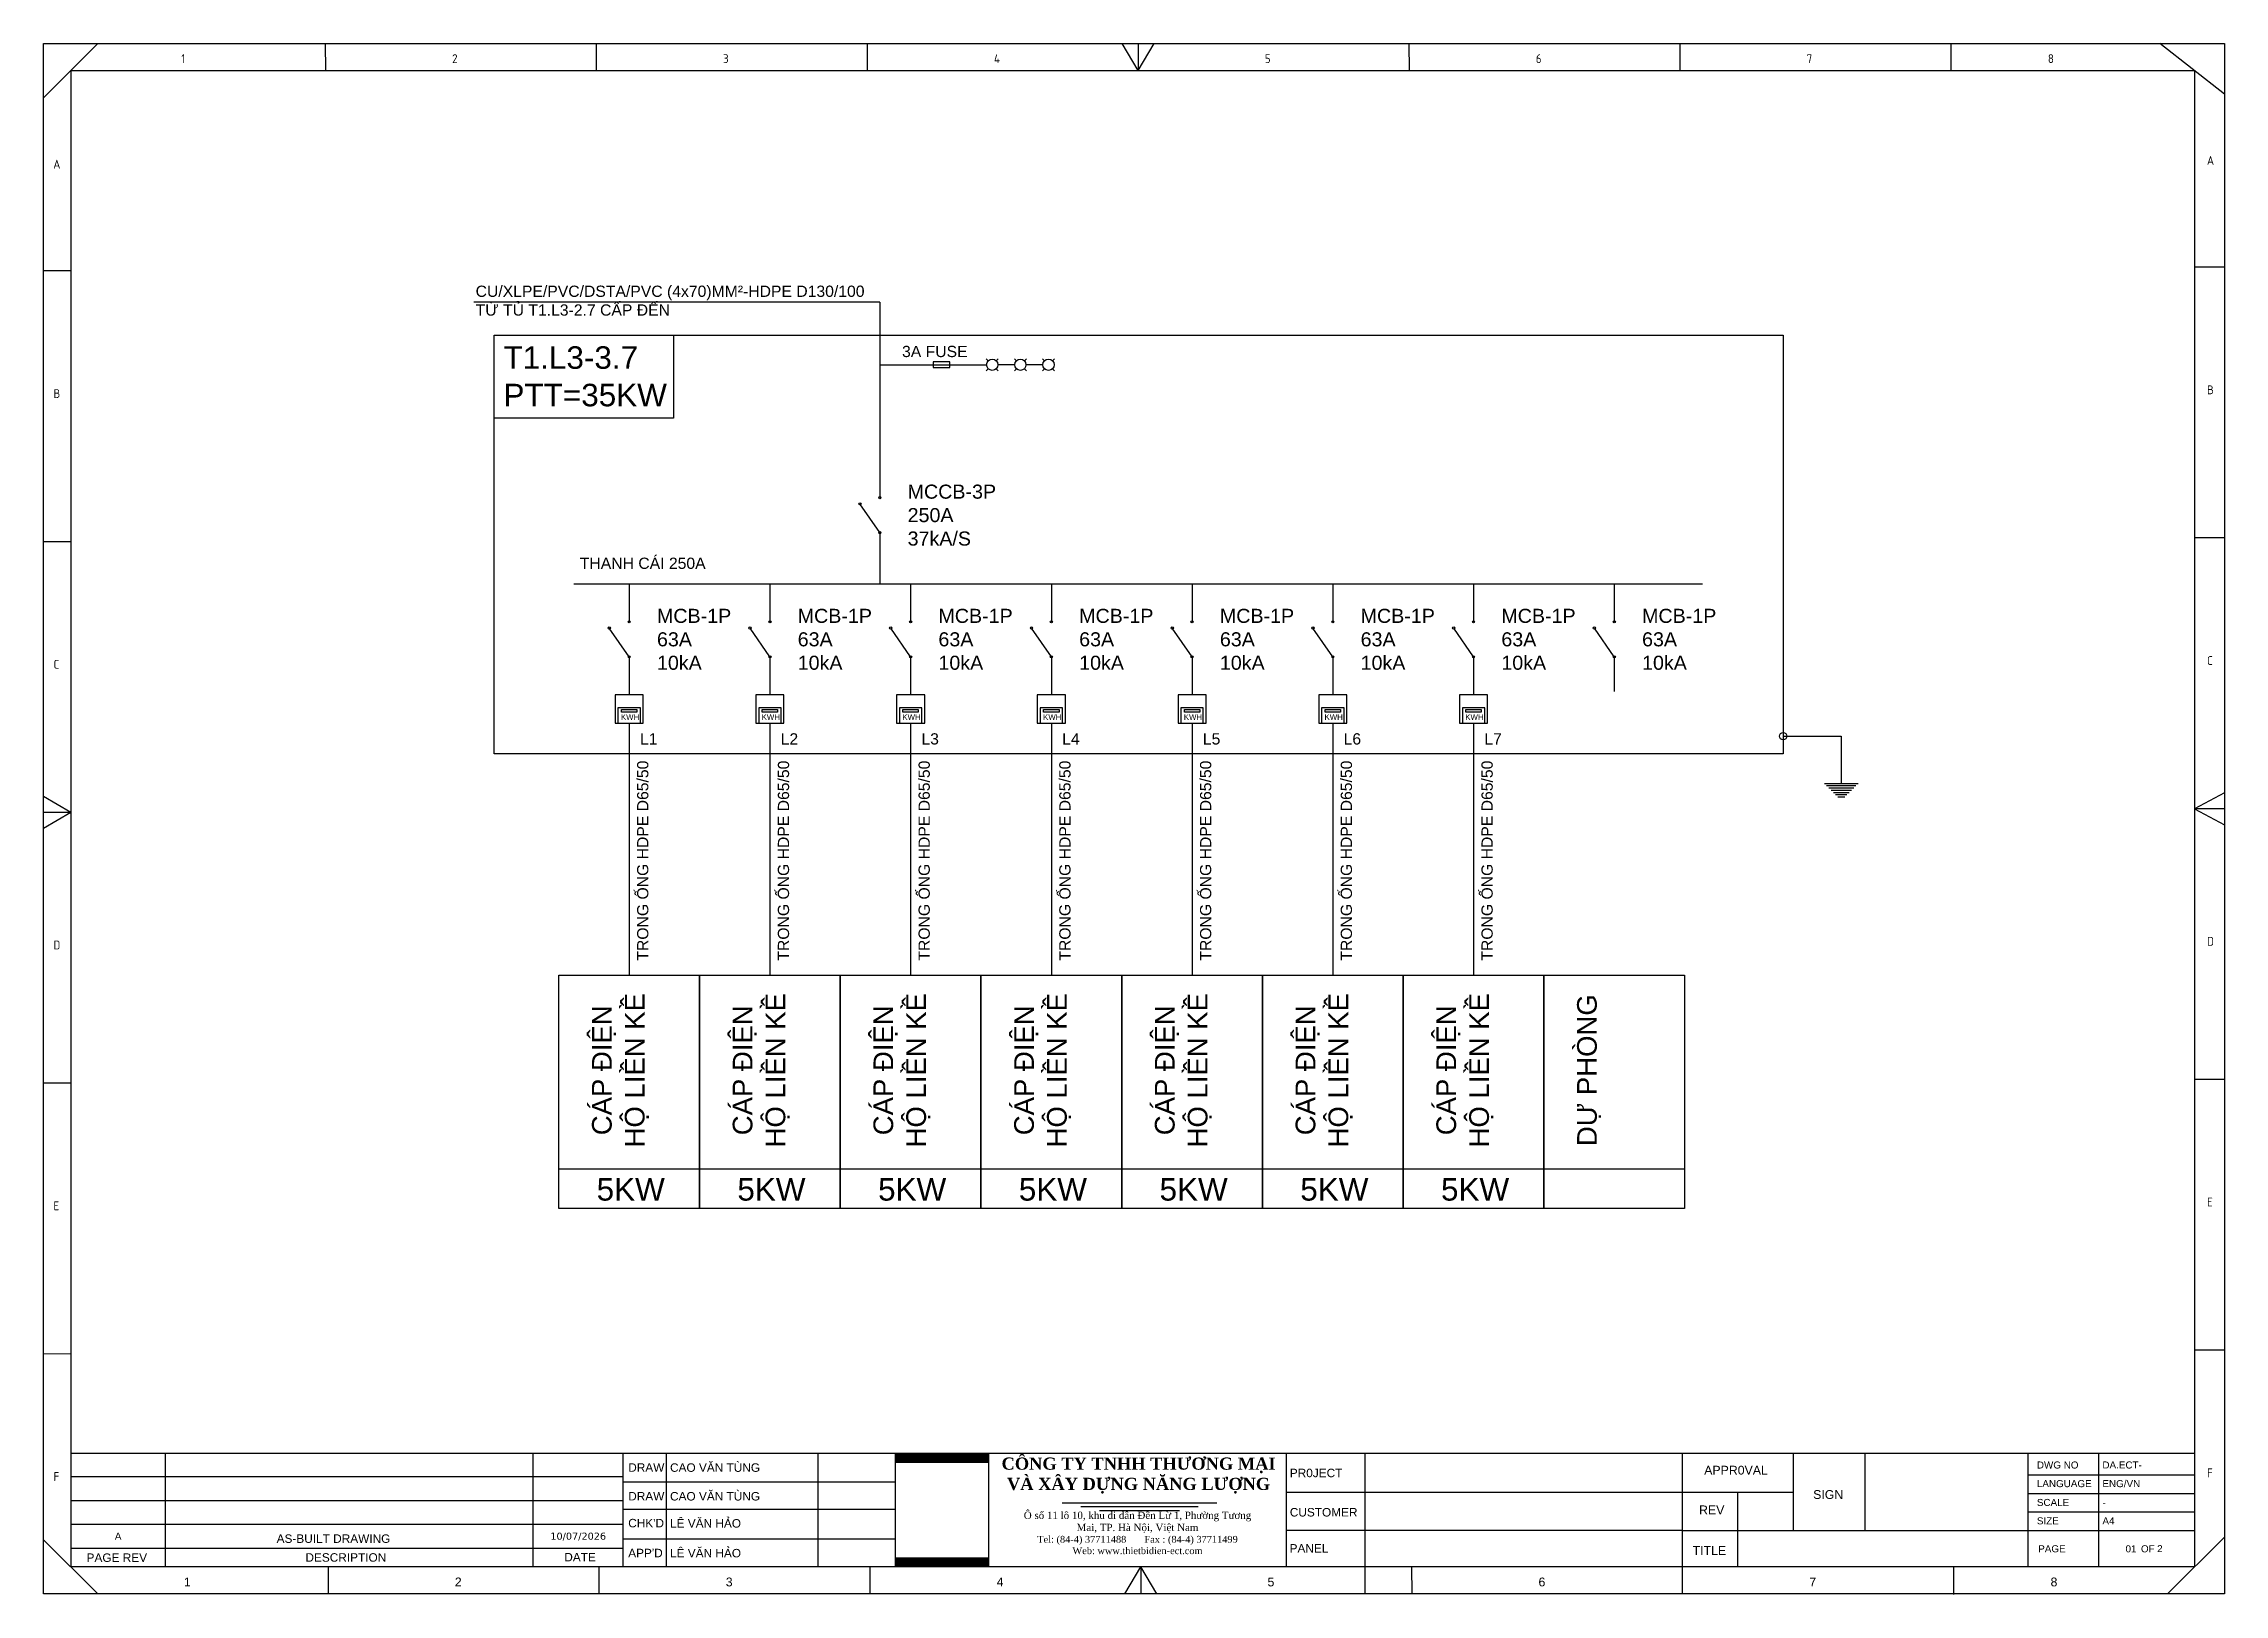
# Model space of a CAD drawing. Header units: millimetres. Extents: x -33730 to 17150, y -76829 to -27437.
# Drawn here: x -27328 to -21401, y -53161 to -48944 of the extents above; entities that cross this region are included whole.
import ezdxf
from ezdxf.enums import TextEntityAlignment as Align

# ---------------------------------------------------------------- set-up
doc = ezdxf.new("R2010")
doc.units = ezdxf.units.MM
doc.header["$LTSCALE"] = 3
doc.layers.add('0 @ 1', color=7, linetype='Continuous')
doc.layers.add('@.VISIBLE', color=7, linetype='Continuous')
doc.styles.add('Annotative', font='arial.ttf')
doc.styles.add('CET-H', font='verdana.ttf', dxfattribs={"height": 4})
doc.styles.add('ROMANS', font='isocp.shx', dxfattribs={"height": 2})
doc.styles.get("Standard").update_dxf_attribs({"font": 'arial.ttf'})

msp = doc.modelspace()

# ---------------------------------------------------------------- texts
at = {"attachment_point": 1}
for s, width, insert, char_height in [('CU/XLPE/PVC/DSTA/PVC (4x70)MM²-HDPE D130/100\\PTỪ TỦ T1.L3-2.7 CẤP ĐẾN', 1198.542, (-26154.08, -49602.2), 30.6), ('T1.L3-3.7\\PPTT=35KW', 1198.542, (-26078.4, -49767.16), 61.2), ('3A FUSE', 1198.542, (-24995.09, -49765.96), 30.6), ('MCCB-3P\\P250A\\P37kA/S', 509.7292, (-24979.94, -50143.34), 38.25), ('THANH CÁI 250A', 1198.542, (-25870.97, -50341.95), 30.6), ('MCB-1P\\P63A\\P10kA', 509.7292, (-25661.19, -50481.13), 38.25), ('MCB-1P\\P63A\\P10kA', 509.7292, (-25278.69, -50481.13), 38.25), ('MCB-1P\\P63A\\P10kA', 509.7292, (-24896.19, -50481.13), 38.25), ('MCB-1P\\P63A\\P10kA', 509.7292, (-24513.69, -50481.13), 38.25), ('MCB-1P\\P63A\\P10kA', 509.7292, (-24131.19, -50481.13), 38.25), ('MCB-1P\\P63A\\P10kA', 509.7292, (-23748.69, -50481.13), 38.25), ('MCB-1P\\P63A\\P10kA', 509.7292, (-23366.19, -50481.13), 38.25), ('MCB-1P\\P63A\\P10kA', 509.7292, (-22983.69, -50481.13), 38.25), ('KWH', 509.7292, (-25759.29, -50767.74), 15.3), ('KWH', 509.7292, (-25376.79, -50767.74), 15.3), ('KWH', 509.7292, (-24994.29, -50767.74), 15.3), ('KWH', 509.7292, (-24611.79, -50767.74), 15.3), ('KWH', 509.7292, (-24229.29, -50767.74), 15.3), ('KWH', 509.7292, (-23846.79, -50767.74), 15.3), ('KWH', 509.7292, (-23464.29, -50767.74), 15.3), ('L1', 1198.542, (-25707.43, -50819.53), 30.6), ('L2', 1198.542, (-25324.93, -50819.53), 30.6), ('L3', 1198.542, (-24942.43, -50819.53), 30.6), ('L4', 1198.542, (-24559.93, -50819.53), 30.6), ('L5', 1198.542, (-24177.43, -50819.53), 30.6), ('L6', 1198.542, (-23794.93, -50819.53), 30.6), ('L7', 1198.542, (-23412.43, -50819.53), 30.6), ('\\pi508.89037;5KW', 1198.542, (-26334.08, -52029.27), 61.2), ('\\pi508.89037;5KW', 1198.542, (-25951.58, -52029.27), 61.2), ('\\pi508.89037;5KW', 1198.542, (-25569.08, -52029.27), 61.2), ('\\pi508.89037;5KW', 1198.542, (-25186.58, -52029.27), 61.2), ('\\pi508.89037;5KW', 1198.542, (-24804.08, -52029.27), 61.2), ('\\pi508.89037;5KW', 1198.542, (-24421.58, -52029.27), 61.2), ('\\pi508.89037;5KW', 1198.542, (-24039.08, -52029.27), 61.2)]:
    msp.add_mtext_dynamic_manual_height_columns(s, width=width, gutter_width=15.3, heights=[0], dxfattribs=dict(at, insert=insert, char_height=char_height))
at = {"attachment_point": 1, "rotation": 90}
for s, insert, char_height in [('TRONG ỐNG HDPE D65/50', (-25715.22, -51437.89), 30.6), ('TRONG ỐNG HDPE D65/50', (-25332.72, -51437.89), 30.6), ('TRONG ỐNG HDPE D65/50', (-24950.22, -51437.89), 30.6), ('TRONG ỐNG HDPE D65/50', (-24567.72, -51437.89), 30.6), ('TRONG ỐNG HDPE D65/50', (-24185.22, -51437.89), 30.6), ('TRONG ỐNG HDPE D65/50', (-23802.72, -51437.89), 30.6), ('TRONG ỐNG HDPE D65/50', (-23420.22, -51437.89), 30.6), ('\\pi427.53476;CÁP ĐIỆN\\P\\pi394.33083;HỘ LIỀN KỀ', (-25837.78, -52340.25), 53.55), ('\\pi427.53476;CÁP ĐIỆN\\P\\pi394.33083;HỘ LIỀN KỀ', (-25455.28, -52340.25), 53.55), ('\\pi427.53476;CÁP ĐIỆN\\P\\pi394.33083;HỘ LIỀN KỀ', (-25072.78, -52340.25), 53.55), ('\\pi427.53476;CÁP ĐIỆN\\P\\pi394.33083;HỘ LIỀN KỀ', (-24690.28, -52340.25), 53.55), ('\\pi427.53476;CÁP ĐIỆN\\P\\pi394.33083;HỘ LIỀN KỀ', (-24307.78, -52340.25), 53.55), ('\\pi427.53476;CÁP ĐIỆN\\P\\pi394.33083;HỘ LIỀN KỀ', (-23925.28, -52340.25), 53.55), ('\\pi427.53476;CÁP ĐIỆN\\P\\pi394.33083;HỘ LIỀN KỀ', (-23542.78, -52340.25), 53.55), ('\\pi397.98363;DỰ PHÒNG', (-23160.28, -52340.25), 53.55)]:
    msp.add_mtext_dynamic_manual_height_columns(s, width=1198.542, gutter_width=15.3, heights=[0], dxfattribs=dict(at, insert=insert, char_height=char_height))

# ---------------------------------------------------------------- blocks, each defined once
blk = doc.blocks.new('DEN BAO PHA_KY HIEU')
for p, q in [((51.78, 11.48), (51.43, 11.83)), ((53.2, 11.48), (53.55, 11.83)), ((56.78, 11.48), (56.43, 11.83)), ((58.2, 11.48), (58.55, 11.83)), ((61.78, 11.48), (61.43, 11.83)), ((63.2, 11.48), (63.55, 11.83)), ((51.78, 10.06), (51.43, 9.71)), ((53.2, 10.06), (53.55, 9.71)), ((56.49, 10.77), (53.49, 10.77)), ((56.78, 10.06), (56.43, 9.71)), ((58.2, 10.06), (58.55, 9.71)), ((61.49, 10.77), (58.49, 10.77)), ((61.78, 10.06), (61.43, 9.71)), ((63.2, 10.06), (63.55, 9.71))]:
    blk.add_line(p, q)
for centre in [(52.49, 10.77), (57.49, 10.77), (62.49, 10.77)]:
    blk.add_circle(centre, 1)
blk = doc.blocks.new('KHUNG TEN CHUAN CET')
at = {"color": 134, "lineweight": 25}
for p, q in [((0, 219.81), (309.02, 219.81)), ((0, 0), (0, 219.81)), ((7.68, 219.81), (0, 212.13)), ((39.92, 219.81), (39.93, 215.97)), ((78.31, 219.81), (78.32, 215.97)), ((116.7, 219.81), (116.7, 215.97)), ((155.09, 215.97), (152.83, 219.81)), ((155.09, 219.81), (155.09, 215.97)), ((155.09, 215.97), (157.36, 219.81)), ((193.47, 219.81), (193.48, 215.97)), ((231.86, 219.81), (231.87, 215.97)), ((270.25, 219.81), (270.26, 215.97)), ((309.02, 212.63), (299.87, 219.81)), ((309.02, 219.81), (309.02, 0)), ((3.85, 215.97), (304.81, 215.97)), ((3.85, 215.97), (3.85, 3.83)), ((304.81, 215.97), (304.81, 3.83)), ((3.85, 187.57), (0, 187.57)), ((309.02, 188.1), (304.81, 188.09)), ((3.85, 149.18), (0, 149.18)), ((309.02, 149.71), (304.81, 149.71)), ((3.85, 110.79), (0, 113.06)), ((309.02, 113.59), (304.81, 111.32)), ((309.02, 111.32), (304.81, 111.32)), ((304.81, 111.32), (309.02, 109.06)), ((3.85, 110.79), (0, 110.79)), ((3.85, 110.79), (0, 108.53)), ((3.85, 72.4), (0, 72.4)), ((309.02, 72.94), (304.81, 72.93)), ((3.85, 34.02), (0, 34.01)), ((308.96, 34.55), (304.81, 34.54)), ((3.85, 19.95), (304.81, 19.95)), ((17.27, 3.85), (17.27, 19.95)), ((88.26, 3.83), (88.26, 19.95)), ((109.76, 3.83), (109.76, 19.95)), ((187.25, 0), (187.25, 19.95)), ((232.25, 0), (232.25, 19.95)), ((247.9, 19.95), (247.9, 8.98)), ((258.12, 8.98), (258.12, 19.95)), ((281.24, 8.98), (281.24, 19.95)), ((291.24, 8.98), (291.24, 19.95)), ((3.85, 16.64), (82.14, 16.64)), ((281.24, 16.9), (304.81, 16.9)), ((3.85, 13.25), (82.14, 13.25)), ((176.12, 14.45), (247.9, 14.45)), ((232.25, 14.45), (247.9, 14.45)), ((240.08, 3.83), (240.08, 14.45)), ((281.24, 14.26), (304.81, 14.26)), ((3.85, 9.87), (82.14, 9.87)), ((281.24, 11.62), (304.81, 11.62)), ((7.68, 0), (0, 7.68)), ((3.85, 6.51), (82.14, 6.51)), ((232.25, 8.98), (176.12, 8.98)), ((232.25, 8.98), (304.81, 8.98)), ((281.24, 3.83), (281.24, 8.98)), ((291.24, 3.83), (291.24, 8.98)), ((309.02, 8.05), (300.98, 0)), ((304.81, 3.83), (3.85, 3.83)), ((40.3, 3.83), (40.31, 0)), ((153.2, 0), (155.47, 3.83)), ((155.46, 3.83), (155.47, 0)), ((157.73, 0), (155.47, 3.83)), ((270.63, 3.83), (270.63, -0.07)), ((309.02, 0), (0, 0))]:
    blk.add_line(p, q, dxfattribs=at)
at = {"color": 134, "lineweight": 25, "ltscale": 50}
for p, q in [((69.36, 3.83), (69.36, 19.95)), ((82.14, 3.83), (82.14, 19.95)), ((120.7, 3.83), (120.7, 19.95)), ((133.95, 3.83), (133.95, 19.95)), ((176.12, 3.83), (176.12, 19.95)), ((82.14, 15.88), (120.7, 15.88)), ((82.14, 12.04), (120.7, 12.04)), ((82.14, 7.82), (120.7, 7.82)), ((78.69, 3.83), (78.69, 0)), ((117.08, 3.83), (117.08, 0)), ((193.85, 3.83), (193.86, 0))]:
    blk.add_line(p, q, dxfattribs=at)
at = {"color": 6}
for p, q in [((144.33, 12.9), (166.25, 12.9)), ((146.99, 12.4), (163.59, 12.4)), ((149.64, 11.85), (160.94, 11.85))]:
    blk.add_line(p, q, dxfattribs=at)
at = {"color": 7, "true_color": 0xffffff, "const_width": 1.35}
for points in [[(120.75, 19.26), (133.91, 19.26)], [(120.75, 4.52), (133.91, 4.52)]]:
    blk.add_lwpolyline(points, dxfattribs=at)
at = {"color": 134, "lineweight": 25, "style": 'ROMANS'}
for s, p in [('1', (19.5, 217.05)), ('2', (57.89, 217.05)), ('3', (96.28, 217.05)), ('4', (134.67, 217.05)), ('5', (173.05, 217.05)), ('6', (211.45, 217.05)), ('7', (249.83, 217.05)), ('8', (284.01, 217.05)), ('A', (1.37, 202.08)), ('A', (306.55, 202.61)), ('B', (1.4, 169.56)), ('B', (306.57, 170.09)), ('C', (306.57, 131.71)), ('C', (1.4, 131.18)), ('D', (306.57, 91.9)), ('D', (1.4, 91.37)), ('E', (1.4, 54.4)), ('E', (306.57, 54.93)), ('F', (1.4, 16.01)), ('F', (306.57, 16.54))]:
    blk.add_text(s, height=1.25, dxfattribs=at).set_placement(p)
at = {"color": 1, "insert": (155.16, 19.34), "char_height": 1.7247, "width": 46.2113, "attachment_point": 2}
blk.add_mtext('{\\fTimes New Roman|b1|i0|c0|p18;CÔNG TY TNHH THƯƠNG MẠI \\PVÀ XÂY DỰNG NĂNG LƯỢNG}', dxfattribs=at)
at = {"color": 3, "insert": (155.01, 11.66), "char_height": 0.99989, "width": 34.762, "attachment_point": 2}
blk.add_mtext('{\\fTimes New Roman|b0|i0|c163|p18;\\H1.029x;Ô số 11 lô 10, khu di dân Đền Lừ 1, Phường \\fTimes New Roman|b0|i0|c0|p18;Tương\\fTimes New Roman|b0|i0|c163|p18; Mai,\\fTimes New Roman|b0|i0|c0|p18; TP. Hà Nội, Việt Nam\\H0.9429x;\\P\\fTimes New Roman|b0|i0|c238|p18;Tel: (84-4) 37711488       Fax : (84-4) 37711499     \\PWeb: www.thietbidien-ect.com\\P\\fTimes New Roman|b0|i0|c0|p18;\\H1.03x;     }', dxfattribs=at)
at = {"style": 'Annotative'}
for tag, p in [('DRAWING_NO', (291.74, 17.78)), ('SCALE', (291.74, 12.47)), ('SIZE', (291.74, 9.86)), ('TOTAL_PAGE', (299.49, 5.93))]:
    blk.add_attdef(tag, p, '', height=1, dxfattribs=at)
for tag, p in [('DRAW_1', (88.76, 17.91)), ('DRAW_2', (88.76, 13.85)), ('CHECKED', (88.76, 10.01)), ('APPROVED', (88.76, 5.79))]:
    blk.add_attdef(tag, text='', height=1.2, dxfattribs=at).set_placement(p, align=Align.MIDDLE_LEFT)
for tag, height, style, p in [('PR0JECT', 1.2, 'Annotative', (209.75, 17.19)), ('CUSTOMER', 1.2, 'Annotative', (209.75, 11.6)), ('REV', 1, 'Annotative', (10.56, 8.19)), ('DATE', 1, 'CET-H', (75.75, 8.19)), ('PR0JECT_N0.', 1.2, 'Annotative', (209.75, 6.47)), ('TEN_BAN_VE', 1.2, 'Annotative', (260.66, 6.41))]:
    blk.add_attdef(tag, text='', height=height, dxfattribs=dict(style=style)).set_placement(p, align=Align.MIDDLE_CENTER)
blk.add_attdef('PAGE', text='', height=1, dxfattribs=at).set_placement((296.57, 5.9), align=Align.RIGHT)
at = {"layer": '0 @ 1', "color": 134, "lineweight": 25, "style": 'Annotative'}
for s, height, p in [('DWG NO', 1, (282.45, 17.78)), ('PR0JECT', 1.2, (176.59, 16.55)), ('APPR0VAL', 1.249, (235.31, 16.92)), ('LANGUAGE ', 1, (282.45, 15.14)), ('ENG/VN', 1, (291.74, 15.14)), ('REV', 1.249, (234.58, 11.29)), ('SIGN', 1.249, (250.75, 13.47)), ('SCALE ', 1, (282.45, 12.47)), ('CUSTOMER', 1.2, (176.59, 10.98)), ('SIZE ', 1, (282.45, 9.86)), ('AS-BUILT DRAWING', 1.2, (33.02, 7.24)), ('PANEL', 1.2, (176.56, 5.86)), ('TITLE ', 1.249, (233.67, 5.53)), ('PAGE ', 1, (282.64, 5.9)), ('OF', 1, (297.2, 5.9)), ('PAGE REV', 1.2, (6.09, 4.54)), ('DESCRIPTION', 1.2, (37.1, 4.57)), ('DATE', 1.2, (73.78, 4.61)), ('1', 1.25, (19.88, 1.07)), ('2', 1.25, (58.27, 1.07)), ('3', 1.25, (96.66, 1.07)), ('4', 1.25, (135.05, 1.07)), ('5', 1.25, (173.43, 1.07)), ('6', 1.25, (211.83, 1.07)), ('7', 1.25, (250.21, 1.07)), ('8', 1.25, (284.39, 1.07))]:
    blk.add_text(s, height=height, dxfattribs=at).set_placement(p)
for s, p in [('DRAW', (82.84, 17.92)), ('DRAW', (82.84, 13.85)), ("CHK'D", (82.84, 10.04)), ("APP'D", (82.84, 5.8))]:
    blk.add_text(s, height=1.2, dxfattribs=at).set_placement(p, align=Align.MIDDLE_LEFT)
blk = doc.blocks.new('*U2417')
ref = blk.add_blockref('KHUNG TEN CHUAN CET', (-27328.3, -53160.1), dxfattribs=dict(xscale=19.18109915809952, yscale=19.18109915809952, zscale=19.18109915809952))
ref.add_attrib('DATE', '10/07/2026', dxfattribs={"layer": '0 @ 1', "height": 19.18, "style": 'CET-H'}).set_placement((-25875.3, -53003), align=Align.MIDDLE_CENTER)
ref.add_attrib('APPROVED', 'LÊ VĂN HẢO', dxfattribs={"layer": '0 @ 1', "height": 23.02, "style": 'Annotative'}).set_placement((-25625.7, -53049.2), align=Align.MIDDLE_LEFT)
ref.add_attrib('CHECKED', 'LÊ VĂN HẢO', dxfattribs={"layer": '0 @ 1', "height": 23.02, "style": 'Annotative'}).set_placement((-25625.7, -52968.2), align=Align.MIDDLE_LEFT)
ref.add_attrib('DRAW_2', 'CAO VĂN TÙNG', dxfattribs={"layer": '0 @ 1', "height": 23.017, "style": 'Annotative'}).set_placement((-25625.7, -52894.5), align=Align.MIDDLE_LEFT)
ref.add_attrib('DRAW_1', 'CAO VĂN TÙNG', dxfattribs={"layer": '0 @ 1', "height": 23.017, "style": 'Annotative'}).set_placement((-25625.7, -52816.5), align=Align.MIDDLE_LEFT)
ref.add_attrib('TOTAL_PAGE', '2', (-21583.7, -53046.5), dxfattribs={"layer": '0 @ 1', "height": 19.2, "style": 'Annotative'})
ref.add_attrib('PAGE', '01', dxfattribs={"layer": '0 @ 1', "height": 19.18, "style": 'Annotative'}).set_placement((-21639.8, -53047), align=Align.RIGHT)
ref.add_attrib('DRAWING_NO', 'DA.ECT-', (-21732.4, -52819), dxfattribs={"layer": '0 @ 1', "height": 19.18, "style": 'Annotative'})
ref.add_attrib('SIZE', 'A4', (-21732.4, -52971), dxfattribs={"layer": '0 @ 1', "height": 19.18, "style": 'Annotative'})
ref.add_attrib('SCALE', '-', (-21732.4, -52920.9), dxfattribs={"layer": '0 @ 1', "height": 19.2, "style": 'Annotative'})
ref.add_attrib('REV', 'A', dxfattribs={"layer": '0 @ 1', "height": 19.2, "style": 'Annotative'}).set_placement((-27125.8, -53003), align=Align.MIDDLE_CENTER)

# ---------------------------------------------------------------- linework, layer by layer
for p, q in [((-25055.5, -49646.92), (-26158.74, -49646.92)), ((-25055.5, -49646.92), (-25055.5, -50115.68)), ((-25055.5, -49817.28), (-24910.77, -49817.28)), ((-24910.77, -49817.28), (-24864.87, -49817.28)), ((-24864.87, -49817.28), (-24765.23, -49817.28)), ((-25055.5, -50115.68), (-25055.5, -50178.76)), ((-25055.5, -50273.83), (-25109.48, -50195.56)), ((-25055.5, -50273.83), (-25055.5, -50368.18)), ((-25055.5, -50368.18), (-25055.5, -50413.54)), ((-25886.81, -50413.54), (-22819.75, -50413.54)), ((-25736.76, -50413.54), (-25736.76, -50516.55)), ((-25354.26, -50413.54), (-25354.26, -50516.55)), ((-24971.76, -50413.54), (-24971.76, -50516.55)), ((-24589.26, -50413.54), (-24589.26, -50516.55)), ((-24206.76, -50413.54), (-24206.76, -50516.55)), ((-23824.26, -50413.54), (-23824.26, -50516.55)), ((-23441.76, -50413.54), (-23441.76, -50516.55)), ((-23059.26, -50413.54), (-23059.26, -50516.55)), ((-25736.76, -50611.63), (-25790.73, -50533.36)), ((-25354.26, -50611.63), (-25408.23, -50533.36)), ((-24971.76, -50611.63), (-25025.73, -50533.36)), ((-24589.26, -50611.63), (-24643.23, -50533.36)), ((-24206.76, -50611.63), (-24260.73, -50533.36)), ((-23824.26, -50611.63), (-23878.23, -50533.36)), ((-23441.76, -50611.63), (-23495.73, -50533.36)), ((-23059.26, -50611.63), (-23113.23, -50533.36)), ((-25736.76, -50611.63), (-25736.76, -50705.98)), ((-25354.26, -50611.63), (-25354.26, -50705.98)), ((-24971.76, -50611.63), (-24971.76, -50705.98)), ((-24589.26, -50611.63), (-24589.26, -50705.98)), ((-24206.76, -50611.63), (-24206.76, -50705.98)), ((-23824.26, -50611.63), (-23824.26, -50705.98)), ((-23441.76, -50611.63), (-23441.76, -50705.98)), ((-23059.26, -50611.63), (-23059.26, -50705.98)), ((-25736.76, -50705.98), (-25736.76, -50715.15)), ((-25354.26, -50705.98), (-25354.26, -50715.15)), ((-24971.76, -50705.98), (-24971.76, -50715.15)), ((-24589.26, -50705.98), (-24589.26, -50715.15)), ((-24206.76, -50705.98), (-24206.76, -50715.15)), ((-23824.26, -50705.98), (-23824.26, -50715.15)), ((-23441.76, -50705.98), (-23441.76, -50715.15)), ((-25736.76, -50791.65), (-25736.76, -51477.14)), ((-25354.26, -50791.65), (-25354.26, -51477.14)), ((-24971.76, -50791.65), (-24971.76, -51477.14)), ((-24589.26, -50791.65), (-24589.26, -51477.14)), ((-24206.76, -50791.65), (-24206.76, -51477.14)), ((-23824.26, -50791.65), (-23824.26, -51477.14)), ((-23441.76, -50791.65), (-23441.76, -51477.14)), ((-22600.05, -50827.55), (-22442.18, -50827.55)), ((-22442.18, -50827.55), (-22442.18, -50955.85)), ((-22488.08, -50955.85), (-22396.28, -50955.85)), ((-22481.96, -50961.97), (-22402.4, -50961.97)), ((-22475.84, -50968.09), (-22408.52, -50968.09)), ((-22469.72, -50974.21), (-22414.64, -50974.21)), ((-22463.6, -50980.33), (-22420.76, -50980.33)), ((-22457.48, -50986.45), (-22426.88, -50986.45)), ((-22451.36, -50992.57), (-22433, -50992.57)), ((-25928.01, -52004.04), (-25545.51, -52004.04)), ((-25545.51, -52004.04), (-25163.01, -52004.04)), ((-25163.01, -52004.04), (-24780.51, -52004.04)), ((-24780.51, -52004.04), (-24398.01, -52004.04)), ((-24398.01, -52004.04), (-24015.51, -52004.04)), ((-24015.51, -52004.04), (-23633.01, -52004.04)), ((-23633.01, -52004.04), (-23250.51, -52004.04)), ((-23250.51, -52004.04), (-22868.01, -52004.04))]:
    msp.add_line(p, q)
for points in [[(-26103.51, -49736.87), (-22600.05, -49736.87), (-22600.05, -50875.75), (-26103.51, -50875.75)], [(-26103.51, -49736.87), (-25616.15, -49736.87), (-25616.15, -49962.85), (-26103.51, -49962.85)], [(-24910.77, -49824.93), (-24864.87, -49824.93), (-24864.87, -49809.63), (-24910.77, -49809.63)], [(-25775.01, -50791.65), (-25698.51, -50791.65), (-25698.51, -50715.15), (-25775.01, -50715.15)], [(-25392.51, -50791.65), (-25316.01, -50791.65), (-25316.01, -50715.15), (-25392.51, -50715.15)], [(-25010.01, -50791.65), (-24933.51, -50791.65), (-24933.51, -50715.15), (-25010.01, -50715.15)], [(-24627.51, -50791.65), (-24551.01, -50791.65), (-24551.01, -50715.15), (-24627.51, -50715.15)], [(-24245.01, -50791.65), (-24168.51, -50791.65), (-24168.51, -50715.15), (-24245.01, -50715.15)], [(-23862.51, -50791.65), (-23786.01, -50791.65), (-23786.01, -50715.15), (-23862.51, -50715.15)], [(-23480.01, -50791.65), (-23403.51, -50791.65), (-23403.51, -50715.15), (-23480.01, -50715.15)], [(-25767.18, -50791.65), (-25706.33, -50791.65), (-25706.33, -50750.72), (-25767.18, -50750.72)], [(-25757.65, -50755.06), (-25715.86, -50755.06), (-25715.86, -50762.25), (-25757.65, -50762.25)], [(-25384.68, -50791.65), (-25323.83, -50791.65), (-25323.83, -50750.72), (-25384.68, -50750.72)], [(-25375.15, -50755.06), (-25333.36, -50755.06), (-25333.36, -50762.25), (-25375.15, -50762.25)], [(-25002.18, -50791.65), (-24941.33, -50791.65), (-24941.33, -50750.72), (-25002.18, -50750.72)], [(-24992.65, -50755.06), (-24950.86, -50755.06), (-24950.86, -50762.25), (-24992.65, -50762.25)], [(-24619.68, -50791.65), (-24558.83, -50791.65), (-24558.83, -50750.72), (-24619.68, -50750.72)], [(-24610.15, -50755.06), (-24568.36, -50755.06), (-24568.36, -50762.25), (-24610.15, -50762.25)], [(-24237.18, -50791.65), (-24176.33, -50791.65), (-24176.33, -50750.72), (-24237.18, -50750.72)], [(-24227.65, -50755.06), (-24185.86, -50755.06), (-24185.86, -50762.25), (-24227.65, -50762.25)], [(-23854.68, -50791.65), (-23793.83, -50791.65), (-23793.83, -50750.72), (-23854.68, -50750.72)], [(-23845.15, -50755.06), (-23803.36, -50755.06), (-23803.36, -50762.25), (-23845.15, -50762.25)], [(-23472.18, -50791.65), (-23411.33, -50791.65), (-23411.33, -50750.72), (-23472.18, -50750.72)], [(-23462.65, -50755.06), (-23420.86, -50755.06), (-23420.86, -50762.25), (-23462.65, -50762.25)], [(-25928.01, -51477.14), (-25545.51, -51477.14), (-25545.51, -52111.92), (-25928.01, -52111.92)], [(-25545.51, -51477.14), (-25163.01, -51477.14), (-25163.01, -52111.92), (-25545.51, -52111.92)], [(-25163.01, -51477.14), (-24780.51, -51477.14), (-24780.51, -52111.92), (-25163.01, -52111.92)], [(-24780.51, -51477.14), (-24398.01, -51477.14), (-24398.01, -52111.92), (-24780.51, -52111.92)], [(-24398.01, -51477.14), (-24015.51, -51477.14), (-24015.51, -52111.92), (-24398.01, -52111.92)], [(-24015.51, -51477.14), (-23633.01, -51477.14), (-23633.01, -52111.92), (-24015.51, -52111.92)], [(-23633.01, -51477.14), (-23250.51, -51477.14), (-23250.51, -52111.92), (-23633.01, -52111.92)], [(-23250.51, -51477.14), (-22868.01, -51477.14), (-22868.01, -52111.92), (-23250.51, -52111.92)]]:
    msp.add_lwpolyline(points, close=True)
for centre, radius in [((-25109.48, -50195.56), 3.06), ((-25055.5, -50178.76), 3.06), ((-25055.5, -50273.83), 3.06), ((-25790.73, -50533.36), 3.06), ((-25736.76, -50516.55), 3.06), ((-25408.23, -50533.36), 3.06), ((-25354.26, -50516.55), 3.06), ((-25025.73, -50533.36), 3.06), ((-24971.76, -50516.55), 3.06), ((-24643.23, -50533.36), 3.06), ((-24589.26, -50516.55), 3.06), ((-24260.73, -50533.36), 3.06), ((-24206.76, -50516.55), 3.06), ((-23878.23, -50533.36), 3.06), ((-23824.26, -50516.55), 3.06), ((-23495.73, -50533.36), 3.06), ((-23441.76, -50516.55), 3.06), ((-23113.23, -50533.36), 3.06), ((-23059.26, -50516.55), 3.06), ((-25736.76, -50611.63), 3.06), ((-25354.26, -50611.63), 3.06), ((-24971.76, -50611.63), 3.06), ((-24589.26, -50611.63), 3.06), ((-24206.76, -50611.63), 3.06), ((-23824.26, -50611.63), 3.06), ((-23441.76, -50611.63), 3.06), ((-23059.26, -50611.63), 3.06), ((-22600.05, -50827.55), 9.8)]:
    msp.add_circle(centre, radius)

# ---------------------------------------------------------------- block references
at = {"xscale": 15.3, "yscale": 15.3, "zscale": 15.3}
msp.add_blockref('DEN BAO PHA_KY HIEU', (-25553.06, -49982.04), dxfattribs=at)
at = {"layer": '@.VISIBLE'}
msp.add_blockref('*U2417', (0, 0), dxfattribs=at)

msp.set_redraw_order([(e.dxf.handle, doc.entitydb.next_handle()) for e in msp.query("TEXT MTEXT ATTDEF DIMENSION ARC_DIMENSION")])  # texts and dimensions are drawn at this point

doc.saveas('drawing.dxf')
